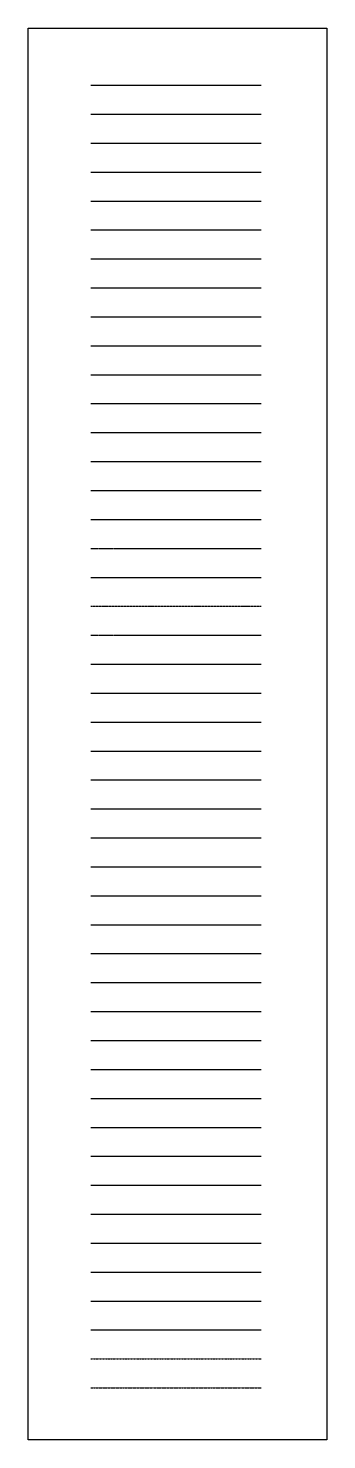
# Model space of a CAD drawing. Header units: metres. Extents: x -275466 to 90519, y -3176 to 139523.
# Drawn here: x -275466 to -257941, y 23413 to 106309 of the extents above; entities that cross this region are included whole.
import ezdxf

# ---------------------------------------------------------------- set-up
doc = ezdxf.new("R2010")
doc.units = ezdxf.units.M
for name, pattern in [('CENTER', [2, 1.25, -0.25, 0.25, -0.25]), ('CONTINU', [0]), ('VB-cl10', [16, 10, -2, 2, -2]), ('VB-dash1.2', [2, 1.2, -0.8]), ('VB-dash2', [3, 2, -1]), ('VB-phntm5', [10.4, 5, -1, 1.2, -1, 1.2, -1])]:
    doc.linetypes.add(name, pattern=pattern)
for name, color, linetype in [('GCE0001_SC_Plan L0 - 0.18', 8, 'Continuous'), ('GCE0002_SC_Plan L0 - 0.25', 1, 'Continuous'), ('GCE0003_SC_Plan L0 - 0.35', 3, 'Continuous'), ('GCE0004_SC_Plan L0 - 0.5', 2, 'Continuous'), ('GCE0005_SC_Plan L0 - Hidden', 1, 'VB-dash2'), ('GCE1010_SC_Elev - 0.18', 8, 'Continuous'), ('GCE1011_Catladder - 0.25', 2, 'Continuous'), ('GCE1011_SC_Elev - 0.25', 1, 'Continuous'), ('GCE1012_SC_Elev - 0.35', 3, 'Continuous'), ('GCE1013_SC_Elev - 0.5', 2, 'Continuous'), ('GCE1014_SC_Elev - Hidden', 1, 'VB-dash2'), ('GCE1100_SC_Details', 6, 'Continuous'), ('GCE8001_GF_0.18', 8, 'Continuous'), ('GCE8002_GF_0.25', 1, 'Continuous'), ('GCE8003_GF_0.35', 3, 'Continuous'), ('GCE8004_GF_0.5', 2, 'Continuous'), ('GCE8011_GF_Level Line', 1, 'VB-phntm5'), ('GCE8012_GF_Welding Symbols', 3, 'Continuous'), ('GCE8021_GG_Gridline', 7, 'VB-cl10'), ('GCE8022_GG_Centerline Bold', 3, 'VB-phntm5'), ('GCE8023_GG_Dash 0.5 thk', 2, 'VB-dash2'), ('GCE8025_GG_Revcloud', 3, 'CONTINU'), ('GCE8051_GT_0.25', 1, 'Continuous'), ('GCE8052_GT_0.35', 3, 'Continuous'), ('GCE8053_GT_0.5', 2, 'Continuous'), ('GCE8054_GT_NORTH', 5, 'Continuous'), ('GCE8055_GT_Notes', 3, 'Continuous'), ('GCE8081_GT_0.18', 8, 'CONTINU'), ('GCE8082_GT_0.25', 1, 'CONTINU'), ('GCE8083_GT_0.35', 3, 'CONTINU'), ('GCE8084_GT_0.4', 5, 'CONTINU'), ('GCE8085_GT_0.5', 2, 'CONTINU'), ('GCE8086_GT_Title Block', 7, 'CONTINU'), ('GCE8100_GD_General', 3, 'Continuous'), ('GCE9001_GA_0.18', 7, 'Continuous'), ('GCE9002_GA_0.25', 1, 'Continuous'), ('GCE9003_GA_0.35', 3, 'Continuous'), ('GCE9004_GA_0.5', 2, 'Continuous'), ('GCE9005_GA_Hidden', 7, 'VB-dash1.2'), ('GENERAL_WORKING_AND_SCRAT1', 1, 'CENTER')]:
    doc.layers.add(name, color=color, linetype=linetype)
doc.layers.add('GCE8024_GG_Viewport', color=252, linetype='Continuous', plot=False)

msp = doc.modelspace()

# ---------------------------------------------------------------- linework, layer by layer
at = {"layer": 'GCE0001_SC_Plan L0 - 0.18'}
msp.add_lwpolyline([(-271798.4, 102961.2), (-261798.4, 102961.2)], dxfattribs=at)
at = {"layer": 'GCE0002_SC_Plan L0 - 0.25'}
msp.add_lwpolyline([(-271798.4, 101261.2), (-261798.4, 101261.2)], dxfattribs=at)
at = {"layer": 'GCE0003_SC_Plan L0 - 0.35'}
msp.add_lwpolyline([(-275465.7, 106309.1), (-257941.4, 106309.1), (-257941.4, 23413), (-275465.7, 23413)], close=True, dxfattribs=at)
msp.add_lwpolyline([(-271798.4, 99561.2), (-261798.4, 99561.2)], dxfattribs=at)
at = {"layer": 'GCE0004_SC_Plan L0 - 0.5'}
msp.add_lwpolyline([(-271798.4, 97861.2), (-261798.4, 97861.2)], dxfattribs=at)
at = {"layer": 'GCE0005_SC_Plan L0 - Hidden'}
msp.add_lwpolyline([(-271798.4, 96161.2), (-261798.4, 96161.2)], dxfattribs=at)
at = {"layer": 'GCE1010_SC_Elev - 0.18'}
msp.add_lwpolyline([(-271798.4, 94461.2), (-261798.4, 94461.2)], dxfattribs=at)
at = {"layer": 'GCE1011_Catladder - 0.25'}
msp.add_lwpolyline([(-271798.4, 92761.2), (-261798.4, 92761.2)], dxfattribs=at)
at = {"layer": 'GCE1011_SC_Elev - 0.25'}
msp.add_lwpolyline([(-271798.4, 91061.2), (-261798.4, 91061.2)], dxfattribs=at)
at = {"layer": 'GCE1012_SC_Elev - 0.35'}
msp.add_lwpolyline([(-271798.4, 89361.2), (-261798.4, 89361.2)], dxfattribs=at)
at = {"layer": 'GCE1013_SC_Elev - 0.5'}
msp.add_lwpolyline([(-271798.4, 87661.2), (-261798.4, 87661.2)], dxfattribs=at)
at = {"layer": 'GCE1014_SC_Elev - Hidden'}
msp.add_lwpolyline([(-271798.4, 85961.2), (-261798.4, 85961.2)], dxfattribs=at)
at = {"layer": 'GCE1100_SC_Details'}
msp.add_lwpolyline([(-271798.4, 84261.2), (-261798.4, 84261.2)], dxfattribs=at)
at = {"layer": 'GCE8001_GF_0.18'}
msp.add_lwpolyline([(-271798.4, 82561.2), (-261798.4, 82561.2)], dxfattribs=at)
at = {"layer": 'GCE8002_GF_0.25'}
msp.add_lwpolyline([(-271798.4, 80861.2), (-261798.4, 80861.2)], dxfattribs=at)
at = {"layer": 'GCE8003_GF_0.35'}
msp.add_lwpolyline([(-271798.4, 79161.2), (-261798.4, 79161.2)], dxfattribs=at)
at = {"layer": 'GCE8004_GF_0.5'}
msp.add_lwpolyline([(-271798.4, 77461.2), (-261798.4, 77461.2)], dxfattribs=at)
at = {"layer": 'GCE8011_GF_Level Line'}
msp.add_lwpolyline([(-271798.4, 75761.2), (-261798.4, 75761.2)], dxfattribs=at)
at = {"layer": 'GCE8012_GF_Welding Symbols'}
msp.add_lwpolyline([(-271798.4, 74061.2), (-261798.4, 74061.2)], dxfattribs=at)
at = {"layer": 'GCE8021_GG_Gridline'}
msp.add_lwpolyline([(-271798.4, 72361.2), (-261798.4, 72361.2)], dxfattribs=at)
at = {"layer": 'GCE8022_GG_Centerline Bold'}
msp.add_lwpolyline([(-271798.4, 70661.2), (-261798.4, 70661.2)], dxfattribs=at)
at = {"layer": 'GCE8023_GG_Dash 0.5 thk'}
msp.add_lwpolyline([(-271798.4, 68961.2), (-261798.4, 68961.2)], dxfattribs=at)
at = {"layer": 'GCE8024_GG_Viewport'}
msp.add_lwpolyline([(-271798.4, 67261.2), (-261798.4, 67261.2)], dxfattribs=at)
at = {"layer": 'GCE8025_GG_Revcloud'}
msp.add_lwpolyline([(-271798.4, 65561.2), (-261798.4, 65561.2)], dxfattribs=at)
at = {"layer": 'GCE8051_GT_0.25'}
msp.add_lwpolyline([(-271798.4, 63861.2), (-261798.4, 63861.2)], dxfattribs=at)
at = {"layer": 'GCE8052_GT_0.35'}
msp.add_lwpolyline([(-271798.4, 62161.2), (-261798.4, 62161.2)], dxfattribs=at)
at = {"layer": 'GCE8053_GT_0.5'}
msp.add_lwpolyline([(-271798.4, 60461.2), (-261798.4, 60461.2)], dxfattribs=at)
at = {"layer": 'GCE8054_GT_NORTH'}
msp.add_lwpolyline([(-271798.4, 58761.2), (-261798.4, 58761.2)], dxfattribs=at)
at = {"layer": 'GCE8055_GT_Notes'}
for points in [[(-271798.4, 57061.2), (-261798.4, 57061.2)], [(-271798.4, 48561.2), (-261798.4, 48561.2)]]:
    msp.add_lwpolyline(points, dxfattribs=at)
at = {"layer": 'GCE8081_GT_0.18'}
for points in [[(-271798.4, 55361.2), (-261798.4, 55361.2)], [(-271798.4, 46861.2), (-261798.4, 46861.2)]]:
    msp.add_lwpolyline(points, dxfattribs=at)
at = {"layer": 'GCE8082_GT_0.25'}
for points in [[(-271798.4, 53661.2), (-261798.4, 53661.2)], [(-271798.4, 45161.2), (-261798.4, 45161.2)]]:
    msp.add_lwpolyline(points, dxfattribs=at)
at = {"layer": 'GCE8083_GT_0.35'}
for points in [[(-271798.4, 51961.2), (-261798.4, 51961.2)], [(-271798.4, 43461.2), (-261798.4, 43461.2)]]:
    msp.add_lwpolyline(points, dxfattribs=at)
at = {"layer": 'GCE8084_GT_0.4'}
for points in [[(-271798.4, 50261.2), (-261798.4, 50261.2)], [(-271798.4, 41761.2), (-261798.4, 41761.2)]]:
    msp.add_lwpolyline(points, dxfattribs=at)
at = {"layer": 'GCE8085_GT_0.5'}
msp.add_lwpolyline([(-271798.4, 40061.2), (-261798.4, 40061.2)], dxfattribs=at)
at = {"layer": 'GCE8086_GT_Title Block'}
msp.add_lwpolyline([(-271798.4, 38361.2), (-261798.4, 38361.2)], dxfattribs=at)
at = {"layer": 'GCE8100_GD_General'}
msp.add_lwpolyline([(-271798.4, 36661.2), (-261798.4, 36661.2)], dxfattribs=at)
at = {"layer": 'GCE9001_GA_0.18'}
msp.add_lwpolyline([(-271798.4, 34961.2), (-261798.4, 34961.2)], dxfattribs=at)
at = {"layer": 'GCE9002_GA_0.25'}
msp.add_lwpolyline([(-271798.4, 33261.2), (-261798.4, 33261.2)], dxfattribs=at)
at = {"layer": 'GCE9003_GA_0.35'}
msp.add_lwpolyline([(-271798.4, 31561.2), (-261798.4, 31561.2)], dxfattribs=at)
at = {"layer": 'GCE9004_GA_0.5'}
msp.add_lwpolyline([(-271798.4, 29861.2), (-261798.4, 29861.2)], dxfattribs=at)
at = {"layer": 'GCE9005_GA_Hidden'}
msp.add_lwpolyline([(-271798.4, 28161.2), (-261798.4, 28161.2)], dxfattribs=at)
at = {"layer": 'GENERAL_WORKING_AND_SCRAT1'}
msp.add_lwpolyline([(-271798.4, 26461.2), (-261798.4, 26461.2)], dxfattribs=at)

doc.saveas('drawing.dxf')
